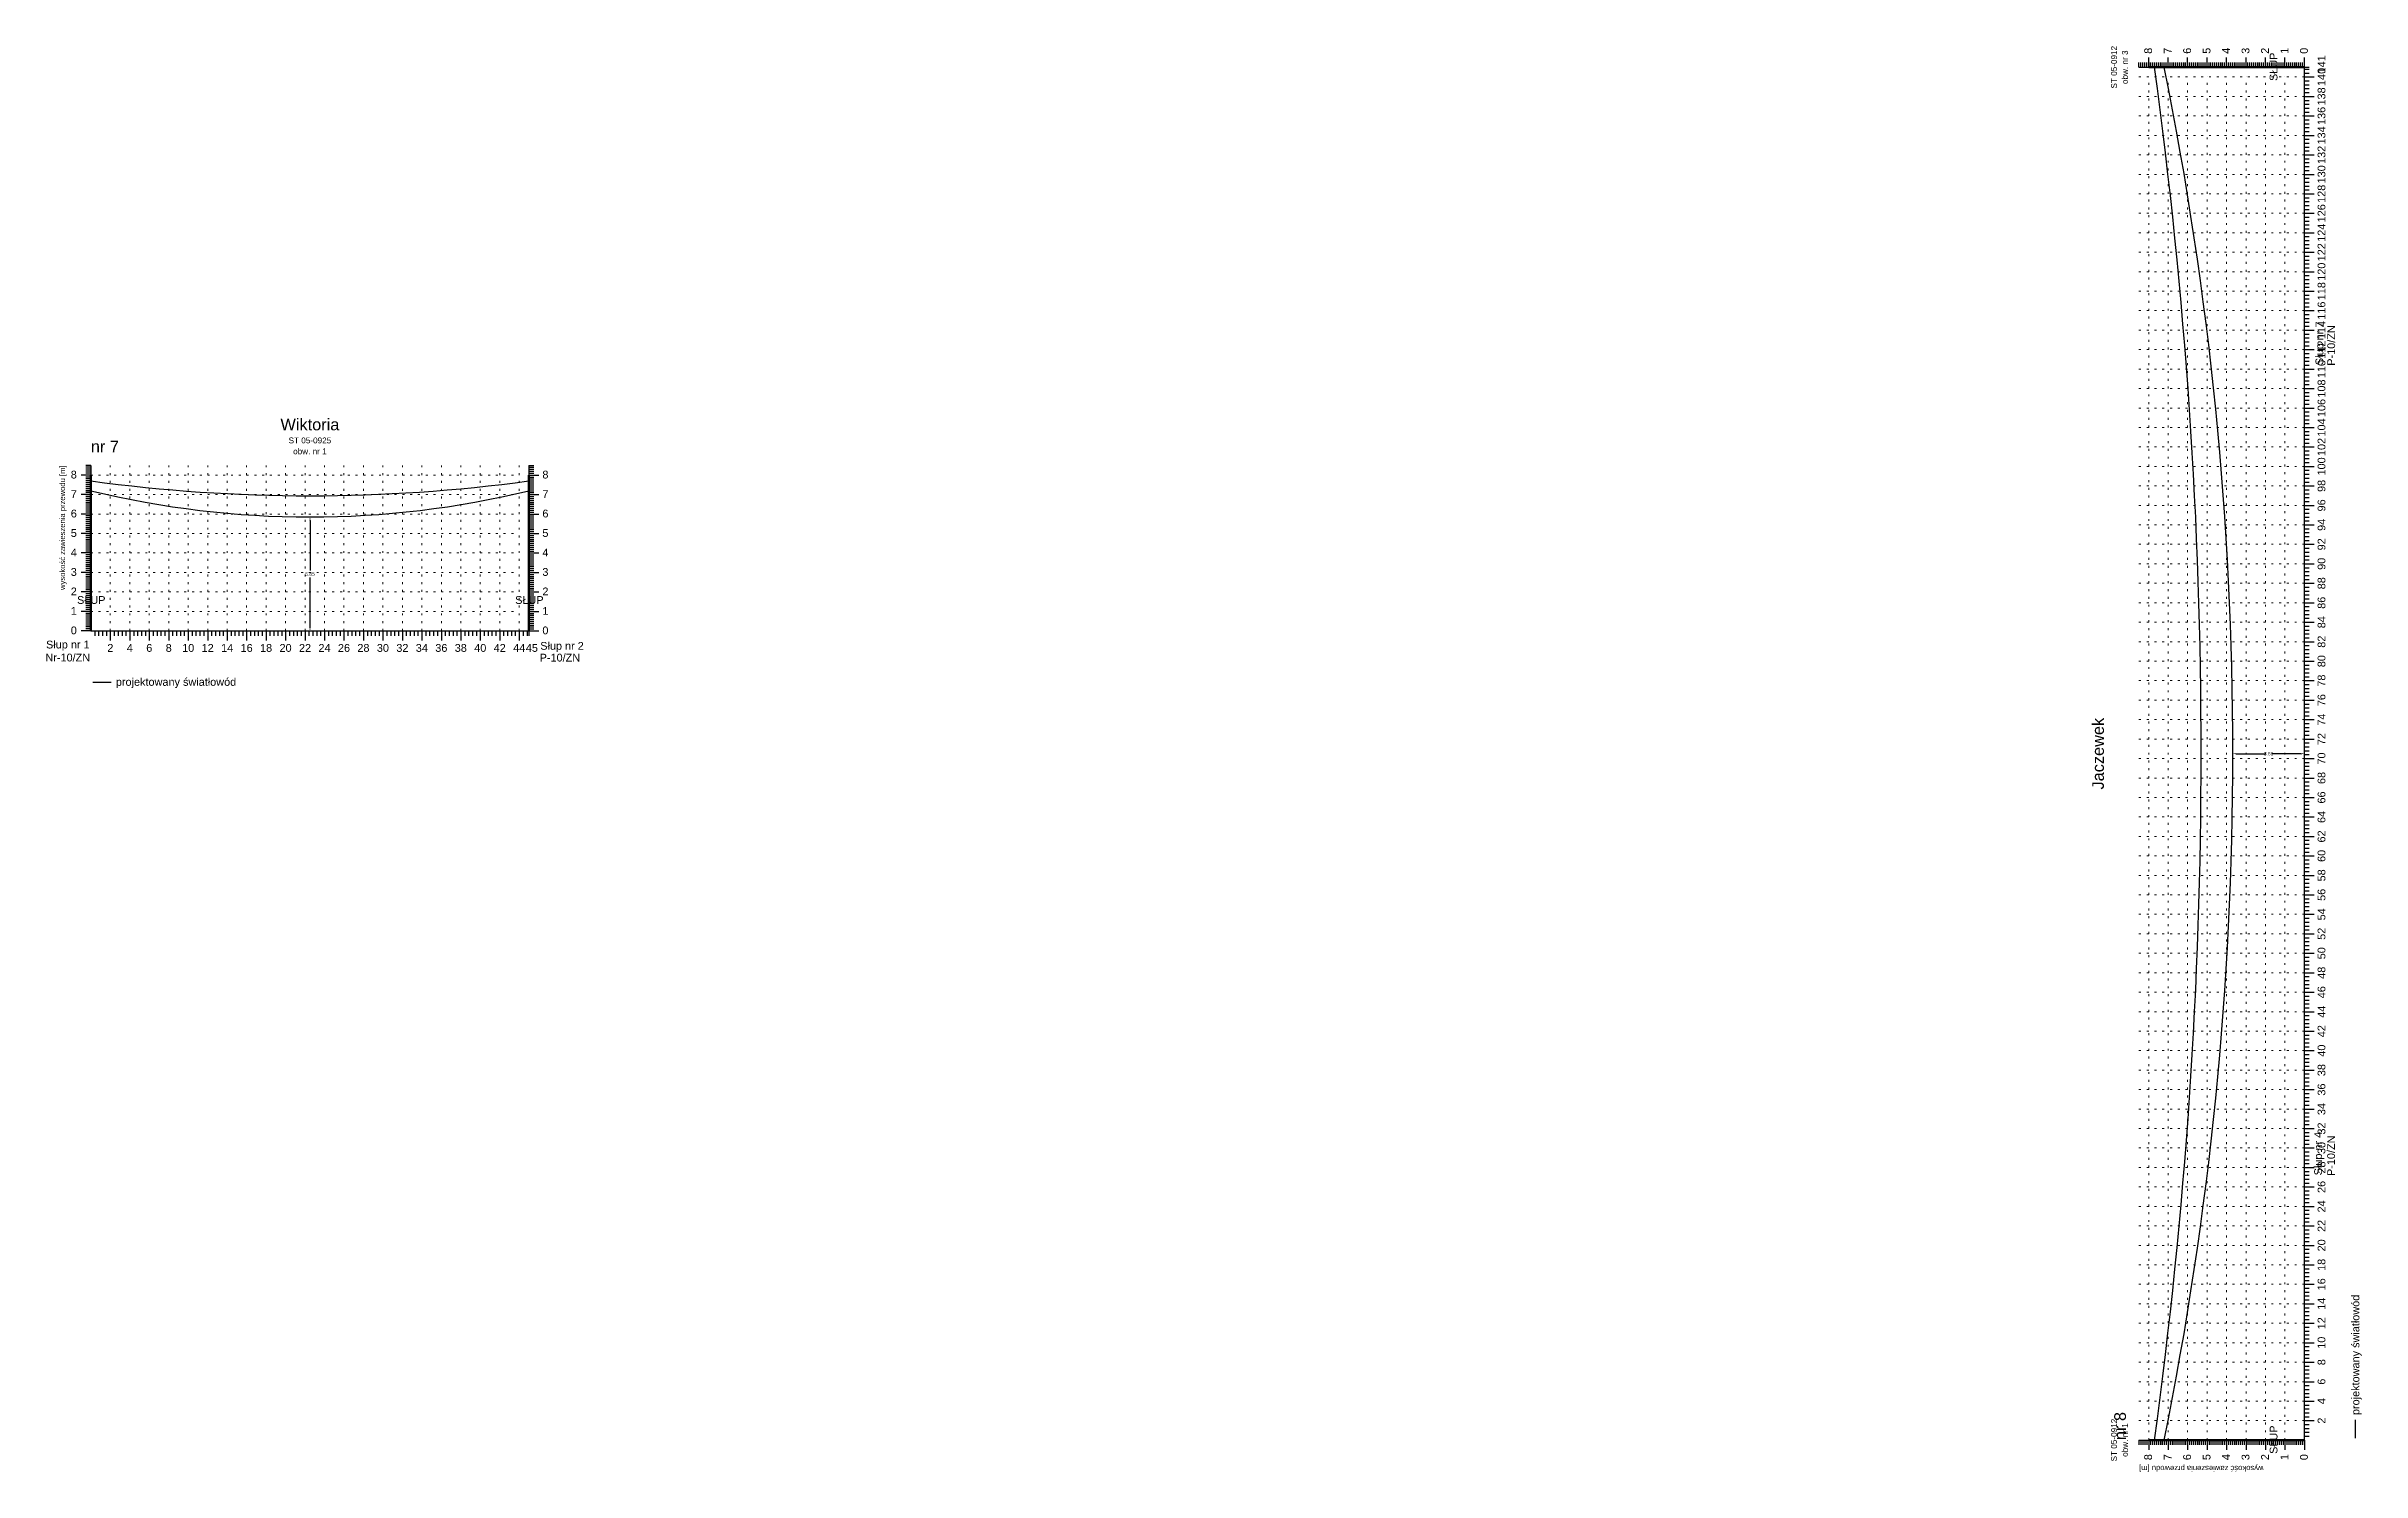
# Model space of a CAD drawing. Header units: inches. Extents: x -863 to 129, y 1307 to 1380.
# Drawn here: x -286.1 to -167.2, y 1307.1 to 1380.3 of the extents above; entities that cross this region are included whole.
import ezdxf
from ezdxf.enums import TextEntityAlignment as Align

# ---------------------------------------------------------------- set-up
doc = ezdxf.new("R2010")
doc.units = ezdxf.units.IN
doc.header["$MEASUREMENT"] = 0
doc.linetypes.add('ACAD_ISO07W100', pattern=[3, 0, -3])
doc.layers.add('_PRZEWIESZENIA_KONTROLA', color=1, linetype='Continuous', lineweight=25)
doc.layers.add('ramka', color=7, linetype='Continuous', plot=False)
doc.styles.get("Standard").update_dxf_attribs({"font": 'arial.ttf'})
doc.dimstyles.get("Standard").update_dxf_attribs({"dimtxt": 0.25, "dimasz": 0.18, "dimexe": 0.18, "dimexo": 0.0625, "dimgap": -0.09, "dimtad": 0, "dimtih": 1, "dimtoh": 1, "dimzin": 0, "dimdsep": 46, "dimtxsty": 'Standard', "dimcen": 0.09, "dimadec": 0, "dimazin": 0, "dimtfac": 1, "dimtofl": 0, "dimtmove": 0, "dimatfit": 3, "dimfxl": 1, "dimtolj": 1, "dimtzin": 0, "dimarcsym": 0})

msp = doc.modelspace()

# ---------------------------------------------------------------- texts
for s, height, p in [('ST 05-0912', 0.3, (-179.79, 1379.224)), ('obw. nr 3', 0.3, (-179.23, 1379.224)), ('141', 0.4, (-169.084, 1379.374)), ('140', 0.4, (-169.084, 1378.724)), ('138', 0.4, (-169.084, 1377.724)), ('136', 0.4, (-169.084, 1376.724)), ('134', 0.4, (-169.084, 1375.724)), ('132', 0.4, (-169.084, 1374.724)), ('130', 0.4, (-169.084, 1373.724)), ('128', 0.4, (-169.084, 1372.724)), ('126', 0.4, (-169.084, 1371.724)), ('124', 0.4, (-169.084, 1370.724)), ('122', 0.4, (-169.084, 1369.724)), ('120', 0.4, (-169.084, 1368.724)), ('118', 0.4, (-169.084, 1367.724)), ('116', 0.4, (-169.084, 1366.724)), ('112', 0.4, (-169.084, 1364.724)), ('114', 0.4, (-169.084, 1365.724)), ('110', 0.4, (-169.084, 1363.724)), ('108', 0.4, (-169.084, 1362.724)), ('106', 0.4, (-169.084, 1361.724)), ('104', 0.4, (-169.084, 1360.724)), ('102', 0.4, (-169.084, 1359.724)), ('100', 0.4, (-169.084, 1358.724)), ('98', 0.4, (-169.084, 1357.724)), ('96', 0.4, (-169.084, 1356.724)), ('94', 0.4, (-169.084, 1355.724)), ('92', 0.4, (-169.084, 1354.724)), ('90', 0.4, (-169.084, 1353.724)), ('88', 0.4, (-169.084, 1352.724)), ('86', 0.4, (-169.084, 1351.724)), ('84', 0.4, (-169.084, 1350.724)), ('82', 0.4, (-169.084, 1349.724)), ('80', 0.4, (-169.084, 1348.724)), ('78', 0.4, (-169.084, 1347.724)), ('76', 0.4, (-169.084, 1346.724)), ('Jaczewek', 0.6, (-180.46, 1343.974)), ('72', 0.4, (-169.084, 1344.724)), ('74', 0.4, (-169.084, 1345.724)), ('70', 0.4, (-169.084, 1343.724)), ('68', 0.4, (-169.084, 1342.724)), ('66', 0.4, (-169.084, 1341.724)), ('64', 0.4, (-169.084, 1340.724)), ('62', 0.4, (-169.084, 1339.724)), ('60', 0.4, (-169.084, 1338.724)), ('58', 0.4, (-169.084, 1337.724)), ('56', 0.4, (-169.084, 1336.724)), ('54', 0.4, (-169.084, 1335.724)), ('52', 0.4, (-169.084, 1334.724)), ('50', 0.4, (-169.084, 1333.724)), ('48', 0.4, (-169.084, 1332.724)), ('46', 0.4, (-169.084, 1331.724)), ('44', 0.4, (-169.084, 1330.724)), ('42', 0.4, (-169.084, 1329.724)), ('40', 0.4, (-169.084, 1328.724)), ('38', 0.4, (-169.084, 1327.724)), ('36', 0.4, (-169.084, 1326.724)), ('34', 0.4, (-169.084, 1325.724)), ('32', 0.4, (-169.084, 1324.724)), ('30', 0.4, (-169.084, 1323.724)), ('28', 0.4, (-169.084, 1322.724)), ('26', 0.4, (-169.084, 1321.724)), ('24', 0.4, (-169.084, 1320.724)), ('22', 0.4, (-169.084, 1319.724)), ('20', 0.4, (-169.084, 1318.724)), ('18', 0.4, (-169.084, 1317.724)), ('16', 0.4, (-169.084, 1316.724)), ('14', 0.4, (-169.084, 1315.724)), ('12', 0.4, (-169.084, 1314.724)), ('10', 0.4, (-169.084, 1313.724)), ('8', 0.4, (-169.084, 1312.724)), ('6', 0.4, (-169.084, 1311.724)), ('4', 0.4, (-169.084, 1310.724)), ('ST 05-0912', 0.3, (-179.79, 1308.724)), ('obw. nr 1', 0.3, (-179.23, 1308.724)), ('2', 0.4, (-169.084, 1309.724))]:
    msp.add_text(s, height=height, rotation=90).set_placement(p, align=Align.CENTER)
for s, p in [('8', (-177.986, 1379.914)), ('7', (-176.986, 1379.914)), ('6', (-175.986, 1379.914)), ('5', (-174.986, 1379.914)), ('4', (-173.986, 1379.914)), ('3', (-172.986, 1379.914)), ('2', (-171.986, 1379.914)), ('1', (-170.986, 1379.914)), ('0', (-169.986, 1379.914)), ('Słup nr 7', (-169.191, 1363.926)), ('P-10/ZN', (-168.586, 1363.895)), ('Słup nr 4', (-169.258, 1322.319)), ('P-10/ZN', (-168.591, 1322.285)), ('projektowany światłowód', (-167.34, 1310.009))]:
    msp.add_text(s, height=0.4, rotation=90).set_placement(p)
for s, height, p in [('Wiktoria', 0.6, (-272.595, 1360.579)), ('ST 05-0925', 0.3, (-272.595, 1359.909)), ('obw. nr 1', 0.3, (-272.595, 1359.349)), ('2', 0.4, (-282.845, 1349.203)), ('4', 0.4, (-281.845, 1349.203)), ('6', 0.4, (-280.845, 1349.203)), ('8', 0.4, (-279.845, 1349.203)), ('10', 0.4, (-278.845, 1349.203)), ('12', 0.4, (-277.845, 1349.203)), ('14', 0.4, (-276.845, 1349.203)), ('16', 0.4, (-275.845, 1349.203)), ('18', 0.4, (-274.845, 1349.203)), ('20', 0.4, (-273.845, 1349.203)), ('22', 0.4, (-272.845, 1349.203)), ('24', 0.4, (-271.845, 1349.203)), ('26', 0.4, (-270.845, 1349.203)), ('28', 0.4, (-269.845, 1349.203)), ('30', 0.4, (-268.845, 1349.203)), ('32', 0.4, (-267.845, 1349.203)), ('34', 0.4, (-266.845, 1349.203)), ('36', 0.4, (-265.845, 1349.203)), ('38', 0.4, (-264.845, 1349.203)), ('40', 0.4, (-263.845, 1349.203)), ('42', 0.4, (-262.845, 1349.203)), ('44', 0.4, (-261.845, 1349.203)), ('45', 0.4, (-261.195, 1349.203))]:
    msp.add_text(s, height=height).set_placement(p, align=Align.CENTER)
for s, p in [('8', (-284.565, 1358.105)), ('7', (-284.565, 1357.105)), ('6', (-284.565, 1356.105)), ('4', (-284.565, 1354.105)), ('5', (-284.565, 1355.105)), ('3', (-284.565, 1353.105)), ('2', (-284.565, 1352.105)), ('1', (-284.565, 1351.105)), ('0', (-284.565, 1350.105))]:
    msp.add_text(s, height=0.4).set_placement(p, align=Align.RIGHT)
for s, p in [('8', (-260.655, 1358.105)), ('7', (-260.655, 1357.105)), ('6', (-260.655, 1356.105)), ('4', (-260.655, 1354.105)), ('5', (-260.655, 1355.105)), ('3', (-260.655, 1353.105)), ('2', (-260.655, 1352.105)), ('1', (-260.655, 1351.105)), ('Słup nr 1', (-286.145, 1349.377)), ('Słup nr 2', (-260.765, 1349.31)), ('0', (-260.655, 1350.105)), ('Nr-10/ZN', (-286.179, 1348.71)), ('P-10/ZN', (-260.796, 1348.705)), ('projektowany światłowód', (-282.56, 1347.459))]:
    msp.add_text(s, height=0.4).set_placement(p)
for s, p in [('8', (-177.986, 1308.004)), ('7', (-176.986, 1308.004)), ('6', (-175.986, 1308.004)), ('5', (-174.986, 1308.004)), ('4', (-173.986, 1308.004)), ('3', (-172.986, 1308.004)), ('2', (-171.986, 1308.004)), ('1', (-170.986, 1308.004)), ('0', (-169.986, 1308.004))]:
    msp.add_text(s, height=0.4, rotation=90).set_placement(p, align=Align.RIGHT)
at = {"attachment_point": 1}
for s, insert, char_height, width, rotation in [('SŁUP', (-171.946, 1378.516), 0.4, 1.537, 90), ('wysokość zawieszenia przewodu [m]', (-285.448, 1352.381), 0.28, 9.28, 90), ('SŁUP', (-171.946, 1308.016), 0.4, 1.537, 90), ('wysokość zawieszenia przewodu [m]', (-172.262, 1307.121), 0.28, 9.28, 180)]:
    msp.add_mtext(s, dxfattribs=dict(at, insert=insert, char_height=char_height, width=width, rotation=rotation))
at = {"char_height": 0.4, "width": 1.537, "attachment_point": 1}
for insert in [(-284.553, 1352.065), (-262.053, 1352.065)]:
    msp.add_mtext('SŁUP', dxfattribs=dict(at, insert=insert))
at = {"layer": '_PRZEWIESZENIA_KONTROLA', "color": 1}
msp.add_text('nr 7', height=0.6, dxfattribs=at).set_placement((-283.845, 1359.449))
msp.add_text('nr 8', height=0.6, rotation=90, dxfattribs=at).set_placement((-179.33, 1308.724))

# ---------------------------------------------------------------- blocks, each defined once
blk = doc.blocks.new('*D7')
at = {"color": 0, "lineweight": -2}
for p, q in [((-272.59, 1355.95), (-272.59, 1353.38)), ((-272.54, 1356.13), (-272.41, 1356.13)), ((-272.59, 1350.46), (-272.59, 1353.02)), ((-272.69, 1350.28), (-272.41, 1350.28))]:
    blk.add_line(p, q, dxfattribs=at)
at = {"color": 0}
for points in [[(-272.56, 1355.95), (-272.62, 1355.95), (-272.59, 1356.13)], [(-272.56, 1350.46), (-272.62, 1350.46), (-272.59, 1350.28)]]:
    blk.add_solid(points, dxfattribs=at)
at = {"layer": 'Defpoints', "color": 0}
for p in [(-272.6, 1356.13), (-272.75, 1350.28), (-272.59, 1350.28)]:
    blk.add_point(p, dxfattribs=at)
at = {"color": 0, "lineweight": 25, "insert": (-272.59, 1353.2), "char_height": 0.18, "attachment_point": 5}
blk.add_mtext('\\A1;5.85', dxfattribs=at)
blk = doc.blocks.new('*D8')
at = {"color": 0, "lineweight": -2}
for p, q in [((-173.84, 1344.03), (-173.84, 1344.15)), ((-173.66, 1343.97), (-172.18, 1343.97)), ((-170.34, 1343.97), (-171.82, 1343.97)), ((-170.16, 1343.88), (-170.16, 1344.15))]:
    blk.add_line(p, q, dxfattribs=at)
at = {"color": 0}
for points in [[(-173.66, 1344), (-173.66, 1343.94), (-173.84, 1343.97)], [(-170.34, 1344), (-170.34, 1343.94), (-170.16, 1343.97)]]:
    blk.add_solid(points, dxfattribs=at)
at = {"layer": 'Defpoints', "color": 0}
for p in [(-173.84, 1343.97), (-170.16, 1343.97), (-170.16, 1343.82)]:
    blk.add_point(p, dxfattribs=at)
at = {"color": 0, "lineweight": 25, "insert": (-172, 1343.97), "char_height": 0.18, "attachment_point": 5}
blk.add_mtext('\\A1;3.68', dxfattribs=at)

# ---------------------------------------------------------------- dimensions: what is measured, and where the dimension line sits
at = {"lineweight": 25}
for base, p1, p2, angle, text, picture, middle in [((-272.595, 1350.279), (-272.603, 1356.131), (-272.753, 1350.279), 90, '5.85', '*D7', (-272.595, 1353.205)), ((-170.16, 1343.974), (-173.835, 1343.966), (-170.16, 1343.816), 180, '3.68', '*D8', (-171.998, 1343.974))]:
    dim = msp.add_linear_dim(base=base, p1=p1, p2=p2, angle=angle, text=text, dimstyle='Standard', dxfattribs=at)
    dim.commit()
    dim.dimension.update_dxf_attribs({"geometry": picture, "text_midpoint": middle})

# ---------------------------------------------------------------- linework, layer by layer
for p, q in [((-178.66, 1379.224), (-178.66, 1379.474)), ((-178.56, 1379.224), (-178.56, 1379.474)), ((-178.46, 1379.224), (-178.46, 1379.474)), ((-178.36, 1379.224), (-178.36, 1379.474)), ((-178.26, 1379.224), (-178.26, 1379.474)), ((-178.16, 1379.224), (-178.16, 1379.724)), ((-178.06, 1379.224), (-178.06, 1379.474)), ((-177.96, 1379.224), (-177.96, 1379.474)), ((-177.86, 1379.224), (-177.86, 1379.474)), ((-177.76, 1379.224), (-177.76, 1379.474)), ((-177.66, 1379.224), (-177.66, 1379.474)), ((-177.56, 1379.224), (-177.56, 1379.474)), ((-177.46, 1379.224), (-177.46, 1379.474)), ((-177.36, 1379.224), (-177.36, 1379.474)), ((-177.26, 1379.224), (-177.26, 1379.474)), ((-177.16, 1379.224), (-177.16, 1379.724)), ((-177.06, 1379.224), (-177.06, 1379.474)), ((-176.96, 1379.224), (-176.96, 1379.474)), ((-176.86, 1379.224), (-176.86, 1379.474)), ((-176.76, 1379.224), (-176.76, 1379.474)), ((-176.66, 1379.224), (-176.66, 1379.474)), ((-176.56, 1379.224), (-176.56, 1379.474)), ((-176.46, 1379.224), (-176.46, 1379.474)), ((-176.36, 1379.224), (-176.36, 1379.474)), ((-176.26, 1379.224), (-176.26, 1379.474)), ((-176.16, 1379.224), (-176.16, 1379.724)), ((-176.06, 1379.224), (-176.06, 1379.474)), ((-175.96, 1379.224), (-175.96, 1379.474)), ((-175.86, 1379.224), (-175.86, 1379.474)), ((-175.76, 1379.224), (-175.76, 1379.474)), ((-175.66, 1379.224), (-175.66, 1379.474)), ((-175.56, 1379.224), (-175.56, 1379.474)), ((-175.46, 1379.224), (-175.46, 1379.474)), ((-175.36, 1379.224), (-175.36, 1379.474)), ((-175.26, 1379.224), (-175.26, 1379.474)), ((-175.16, 1379.224), (-175.16, 1379.724)), ((-175.06, 1379.224), (-175.06, 1379.474)), ((-174.96, 1379.224), (-174.96, 1379.474)), ((-174.86, 1379.224), (-174.86, 1379.474)), ((-174.76, 1379.224), (-174.76, 1379.474)), ((-174.66, 1379.224), (-174.66, 1379.474)), ((-174.56, 1379.224), (-174.56, 1379.474)), ((-174.46, 1379.224), (-174.46, 1379.474)), ((-174.36, 1379.224), (-174.36, 1379.474)), ((-174.26, 1379.224), (-174.26, 1379.474)), ((-174.16, 1379.224), (-174.16, 1379.724)), ((-174.06, 1379.224), (-174.06, 1379.474)), ((-173.96, 1379.224), (-173.96, 1379.474)), ((-173.86, 1379.224), (-173.86, 1379.474)), ((-173.76, 1379.224), (-173.76, 1379.474)), ((-173.66, 1379.224), (-173.66, 1379.474)), ((-173.56, 1379.224), (-173.56, 1379.474)), ((-173.46, 1379.224), (-173.46, 1379.474)), ((-173.36, 1379.224), (-173.36, 1379.474)), ((-173.26, 1379.224), (-173.26, 1379.474)), ((-173.16, 1379.224), (-173.16, 1379.724)), ((-173.06, 1379.224), (-173.06, 1379.474)), ((-172.96, 1379.224), (-172.96, 1379.474)), ((-172.86, 1379.224), (-172.86, 1379.474)), ((-172.76, 1379.224), (-172.76, 1379.474)), ((-172.66, 1379.224), (-172.66, 1379.474)), ((-172.56, 1379.224), (-172.56, 1379.474)), ((-172.46, 1379.224), (-172.46, 1379.474)), ((-172.36, 1379.224), (-172.36, 1379.474)), ((-172.26, 1379.224), (-172.26, 1379.474)), ((-172.16, 1379.224), (-172.16, 1379.724)), ((-172.06, 1379.224), (-172.06, 1379.474)), ((-171.96, 1379.224), (-171.96, 1379.474)), ((-171.86, 1379.224), (-171.86, 1379.474)), ((-171.76, 1379.224), (-171.76, 1379.474)), ((-171.66, 1379.224), (-171.66, 1379.474)), ((-171.56, 1379.224), (-171.56, 1379.474)), ((-171.46, 1379.224), (-171.46, 1379.474)), ((-171.36, 1379.224), (-171.36, 1379.474)), ((-171.26, 1379.224), (-171.26, 1379.474)), ((-171.16, 1379.224), (-171.16, 1379.724)), ((-171.06, 1379.224), (-171.06, 1379.474)), ((-170.96, 1379.224), (-170.96, 1379.474)), ((-170.86, 1379.224), (-170.86, 1379.474)), ((-170.76, 1379.224), (-170.76, 1379.474)), ((-170.66, 1379.224), (-170.66, 1379.474)), ((-170.56, 1379.224), (-170.56, 1379.474)), ((-170.46, 1379.224), (-170.46, 1379.474)), ((-170.36, 1379.224), (-170.36, 1379.474)), ((-170.26, 1379.224), (-170.26, 1379.474)), ((-170.16, 1379.224), (-170.16, 1379.724)), ((-178.66, 1379.224), (-170.16, 1379.224)), ((-170.16, 1308.724), (-170.16, 1379.224)), ((-170.16, 1379.224), (-169.91, 1379.224)), ((-170.16, 1379.124), (-169.91, 1379.124)), ((-170.16, 1378.924), (-169.91, 1378.924)), ((-170.16, 1378.724), (-169.66, 1378.724)), ((-170.16, 1378.524), (-169.91, 1378.524)), ((-170.16, 1378.324), (-169.91, 1378.324)), ((-170.16, 1378.124), (-169.91, 1378.124)), ((-170.16, 1377.924), (-169.91, 1377.924)), ((-170.16, 1377.724), (-169.66, 1377.724)), ((-170.16, 1377.524), (-169.91, 1377.524)), ((-170.16, 1377.324), (-169.91, 1377.324)), ((-170.16, 1377.124), (-169.91, 1377.124)), ((-170.16, 1376.924), (-169.91, 1376.924)), ((-170.16, 1376.724), (-169.66, 1376.724)), ((-170.16, 1376.524), (-169.91, 1376.524)), ((-170.16, 1376.324), (-169.91, 1376.324)), ((-170.16, 1376.124), (-169.91, 1376.124)), ((-170.16, 1375.924), (-169.91, 1375.924)), ((-170.16, 1375.724), (-169.66, 1375.724)), ((-170.16, 1375.524), (-169.91, 1375.524)), ((-170.16, 1375.324), (-169.91, 1375.324)), ((-170.16, 1375.124), (-169.91, 1375.124)), ((-170.16, 1374.924), (-169.91, 1374.924)), ((-170.16, 1374.724), (-169.66, 1374.724)), ((-170.16, 1374.524), (-169.91, 1374.524)), ((-170.16, 1374.324), (-169.91, 1374.324)), ((-170.16, 1374.124), (-169.91, 1374.124)), ((-170.16, 1373.924), (-169.91, 1373.924)), ((-170.16, 1373.724), (-169.66, 1373.724)), ((-170.16, 1373.524), (-169.91, 1373.524)), ((-170.16, 1373.324), (-169.91, 1373.324)), ((-170.16, 1373.124), (-169.91, 1373.124)), ((-170.16, 1372.924), (-169.91, 1372.924)), ((-170.16, 1372.724), (-169.66, 1372.724)), ((-170.16, 1372.524), (-169.91, 1372.524)), ((-170.16, 1372.324), (-169.91, 1372.324)), ((-170.16, 1372.124), (-169.91, 1372.124)), ((-170.16, 1371.924), (-169.91, 1371.924)), ((-170.16, 1371.724), (-169.66, 1371.724)), ((-170.16, 1371.524), (-169.91, 1371.524)), ((-170.16, 1371.324), (-169.91, 1371.324)), ((-170.16, 1371.124), (-169.91, 1371.124)), ((-170.16, 1370.924), (-169.91, 1370.924)), ((-170.16, 1370.724), (-169.66, 1370.724)), ((-170.16, 1370.524), (-169.91, 1370.524)), ((-170.16, 1370.324), (-169.91, 1370.324)), ((-170.16, 1370.124), (-169.91, 1370.124)), ((-170.16, 1369.924), (-169.91, 1369.924)), ((-170.16, 1369.724), (-169.66, 1369.724)), ((-170.16, 1369.524), (-169.91, 1369.524)), ((-170.16, 1369.324), (-169.91, 1369.324)), ((-170.16, 1369.124), (-169.91, 1369.124)), ((-170.16, 1368.924), (-169.91, 1368.924)), ((-170.16, 1368.724), (-169.66, 1368.724)), ((-170.16, 1368.524), (-169.91, 1368.524)), ((-170.16, 1368.324), (-169.91, 1368.324)), ((-170.16, 1368.124), (-169.91, 1368.124)), ((-170.16, 1367.924), (-169.91, 1367.924)), ((-170.16, 1367.724), (-169.66, 1367.724)), ((-170.16, 1367.524), (-169.91, 1367.524)), ((-170.16, 1367.324), (-169.91, 1367.324)), ((-170.16, 1367.124), (-169.91, 1367.124)), ((-170.16, 1366.924), (-169.91, 1366.924)), ((-170.16, 1366.724), (-169.66, 1366.724)), ((-170.16, 1366.524), (-169.91, 1366.524)), ((-170.16, 1366.324), (-169.91, 1366.324)), ((-170.16, 1366.124), (-169.91, 1366.124)), ((-170.16, 1365.924), (-169.91, 1365.924)), ((-170.16, 1365.724), (-169.66, 1365.724)), ((-170.16, 1365.524), (-169.91, 1365.524)), ((-170.16, 1365.324), (-169.91, 1365.324)), ((-170.16, 1365.124), (-169.91, 1365.124)), ((-170.16, 1364.924), (-169.91, 1364.924)), ((-170.16, 1364.724), (-169.66, 1364.724)), ((-170.16, 1364.524), (-169.91, 1364.524)), ((-170.16, 1364.324), (-169.91, 1364.324)), ((-170.16, 1364.124), (-169.91, 1364.124)), ((-170.16, 1363.924), (-169.91, 1363.924)), ((-170.16, 1363.724), (-169.66, 1363.724)), ((-170.16, 1363.524), (-169.91, 1363.524)), ((-170.16, 1363.324), (-169.91, 1363.324)), ((-170.16, 1363.124), (-169.91, 1363.124)), ((-170.16, 1362.924), (-169.91, 1362.924)), ((-170.16, 1362.724), (-169.66, 1362.724)), ((-170.16, 1362.524), (-169.91, 1362.524)), ((-170.16, 1362.324), (-169.91, 1362.324)), ((-170.16, 1362.124), (-169.91, 1362.124)), ((-170.16, 1361.924), (-169.91, 1361.924)), ((-170.16, 1361.724), (-169.66, 1361.724)), ((-170.16, 1361.524), (-169.91, 1361.524)), ((-170.16, 1361.324), (-169.91, 1361.324)), ((-170.16, 1361.124), (-169.91, 1361.124)), ((-170.16, 1360.924), (-169.91, 1360.924)), ((-170.16, 1360.724), (-169.66, 1360.724)), ((-170.16, 1360.524), (-169.91, 1360.524)), ((-170.16, 1360.324), (-169.91, 1360.324)), ((-170.16, 1360.124), (-169.91, 1360.124)), ((-170.16, 1359.924), (-169.91, 1359.924)), ((-170.16, 1359.724), (-169.66, 1359.724)), ((-170.16, 1359.524), (-169.91, 1359.524)), ((-170.16, 1359.324), (-169.91, 1359.324)), ((-283.845, 1358.279), (-284.345, 1358.279)), ((-283.845, 1358.779), (-284.095, 1358.779)), ((-283.845, 1358.679), (-284.095, 1358.679)), ((-283.845, 1358.579), (-284.095, 1358.579)), ((-283.845, 1358.479), (-284.095, 1358.479)), ((-283.845, 1358.379), (-284.095, 1358.379)), ((-283.845, 1358.179), (-284.095, 1358.179)), ((-283.845, 1358.079), (-284.095, 1358.079)), ((-283.845, 1358.779), (-283.845, 1350.279)), ((-261.345, 1358.779), (-261.345, 1350.279)), ((-261.345, 1358.779), (-261.095, 1358.779)), ((-261.345, 1358.679), (-261.095, 1358.679)), ((-261.345, 1358.579), (-261.095, 1358.579)), ((-261.345, 1358.479), (-261.095, 1358.479)), ((-261.345, 1358.379), (-261.095, 1358.379)), ((-261.345, 1358.279), (-260.845, 1358.279)), ((-261.345, 1358.179), (-261.095, 1358.179)), ((-261.345, 1358.079), (-261.095, 1358.079)), ((-170.16, 1359.124), (-169.91, 1359.124)), ((-170.16, 1358.924), (-169.91, 1358.924)), ((-170.16, 1358.724), (-169.66, 1358.724)), ((-170.16, 1358.524), (-169.91, 1358.524)), ((-170.16, 1358.324), (-169.91, 1358.324)), ((-170.16, 1358.124), (-169.91, 1358.124)), ((-283.845, 1357.279), (-284.345, 1357.279)), ((-283.845, 1357.979), (-284.095, 1357.979)), ((-283.845, 1357.879), (-284.095, 1357.879)), ((-283.845, 1357.779), (-284.095, 1357.779)), ((-283.845, 1357.679), (-284.095, 1357.679)), ((-283.845, 1357.579), (-284.095, 1357.579)), ((-283.845, 1357.479), (-284.095, 1357.479)), ((-283.845, 1357.379), (-284.095, 1357.379)), ((-283.845, 1357.179), (-284.095, 1357.179)), ((-283.845, 1357.079), (-284.095, 1357.079)), ((-283.845, 1356.979), (-284.095, 1356.979)), ((-283.845, 1356.879), (-284.095, 1356.879)), ((-261.345, 1357.979), (-261.095, 1357.979)), ((-261.345, 1357.879), (-261.095, 1357.879)), ((-261.345, 1357.779), (-261.095, 1357.779)), ((-261.345, 1357.679), (-261.095, 1357.679)), ((-261.345, 1357.579), (-261.095, 1357.579)), ((-261.345, 1357.479), (-261.095, 1357.479)), ((-261.345, 1357.379), (-261.095, 1357.379)), ((-261.345, 1357.279), (-260.845, 1357.279)), ((-261.345, 1357.179), (-261.095, 1357.179)), ((-261.345, 1357.079), (-261.095, 1357.079)), ((-261.345, 1356.979), (-261.095, 1356.979)), ((-261.345, 1356.879), (-261.095, 1356.879)), ((-170.16, 1357.924), (-169.91, 1357.924)), ((-170.16, 1357.724), (-169.66, 1357.724)), ((-170.16, 1357.524), (-169.91, 1357.524)), ((-170.16, 1357.324), (-169.91, 1357.324)), ((-170.16, 1357.124), (-169.91, 1357.124)), ((-170.16, 1356.924), (-169.91, 1356.924)), ((-283.845, 1356.279), (-284.345, 1356.279)), ((-283.845, 1356.779), (-284.095, 1356.779)), ((-283.845, 1356.679), (-284.095, 1356.679)), ((-283.845, 1356.579), (-284.095, 1356.579)), ((-283.845, 1356.479), (-284.095, 1356.479)), ((-283.845, 1356.379), (-284.095, 1356.379)), ((-283.845, 1356.179), (-284.095, 1356.179)), ((-283.845, 1356.079), (-284.095, 1356.079)), ((-283.845, 1355.979), (-284.095, 1355.979)), ((-283.845, 1355.879), (-284.095, 1355.879)), ((-283.845, 1355.779), (-284.095, 1355.779)), ((-283.845, 1355.679), (-284.095, 1355.679)), ((-261.345, 1356.779), (-261.095, 1356.779)), ((-261.345, 1356.679), (-261.095, 1356.679)), ((-261.345, 1356.579), (-261.095, 1356.579)), ((-261.345, 1356.479), (-261.095, 1356.479)), ((-261.345, 1356.379), (-261.095, 1356.379)), ((-261.345, 1356.279), (-260.845, 1356.279)), ((-261.345, 1356.179), (-261.095, 1356.179)), ((-261.345, 1356.079), (-261.095, 1356.079)), ((-261.345, 1355.979), (-261.095, 1355.979)), ((-261.345, 1355.879), (-261.095, 1355.879)), ((-261.345, 1355.779), (-261.095, 1355.779)), ((-261.345, 1355.679), (-261.095, 1355.679)), ((-170.16, 1356.724), (-169.66, 1356.724)), ((-170.16, 1356.524), (-169.91, 1356.524)), ((-170.16, 1356.324), (-169.91, 1356.324)), ((-170.16, 1356.124), (-169.91, 1356.124)), ((-170.16, 1355.924), (-169.91, 1355.924)), ((-170.16, 1355.724), (-169.66, 1355.724)), ((-283.845, 1355.279), (-284.345, 1355.279)), ((-283.845, 1355.579), (-284.095, 1355.579)), ((-283.845, 1355.479), (-284.095, 1355.479)), ((-283.845, 1355.379), (-284.095, 1355.379)), ((-283.845, 1355.179), (-284.095, 1355.179)), ((-283.845, 1355.079), (-284.095, 1355.079)), ((-283.845, 1354.979), (-284.095, 1354.979)), ((-283.845, 1354.879), (-284.095, 1354.879)), ((-283.845, 1354.779), (-284.095, 1354.779)), ((-283.845, 1354.679), (-284.095, 1354.679)), ((-283.845, 1354.579), (-284.095, 1354.579)), ((-283.845, 1354.479), (-284.095, 1354.479)), ((-261.345, 1355.579), (-261.095, 1355.579)), ((-261.345, 1355.479), (-261.095, 1355.479)), ((-261.345, 1355.379), (-261.095, 1355.379)), ((-261.345, 1355.279), (-260.845, 1355.279)), ((-261.345, 1355.179), (-261.095, 1355.179)), ((-261.345, 1355.079), (-261.095, 1355.079)), ((-261.345, 1354.979), (-261.095, 1354.979)), ((-261.345, 1354.879), (-261.095, 1354.879)), ((-261.345, 1354.779), (-261.095, 1354.779)), ((-261.345, 1354.679), (-261.095, 1354.679)), ((-261.345, 1354.579), (-261.095, 1354.579)), ((-261.345, 1354.479), (-261.095, 1354.479)), ((-170.16, 1355.524), (-169.91, 1355.524)), ((-170.16, 1355.324), (-169.91, 1355.324)), ((-170.16, 1355.124), (-169.91, 1355.124)), ((-170.16, 1354.924), (-169.91, 1354.924)), ((-170.16, 1354.724), (-169.66, 1354.724)), ((-170.16, 1354.524), (-169.91, 1354.524)), ((-283.845, 1354.279), (-284.345, 1354.279)), ((-283.845, 1353.279), (-284.345, 1353.279)), ((-283.845, 1354.379), (-284.095, 1354.379)), ((-283.845, 1354.179), (-284.095, 1354.179)), ((-283.845, 1354.079), (-284.095, 1354.079)), ((-283.845, 1353.979), (-284.095, 1353.979)), ((-283.845, 1353.879), (-284.095, 1353.879)), ((-283.845, 1353.779), (-284.095, 1353.779)), ((-283.845, 1353.679), (-284.095, 1353.679)), ((-283.845, 1353.579), (-284.095, 1353.579)), ((-283.845, 1353.479), (-284.095, 1353.479)), ((-283.845, 1353.379), (-284.095, 1353.379)), ((-261.345, 1354.379), (-261.095, 1354.379)), ((-261.345, 1354.279), (-260.845, 1354.279)), ((-261.345, 1354.179), (-261.095, 1354.179)), ((-261.345, 1354.079), (-261.095, 1354.079)), ((-261.345, 1353.979), (-261.095, 1353.979)), ((-261.345, 1353.879), (-261.095, 1353.879)), ((-261.345, 1353.779), (-261.095, 1353.779)), ((-261.345, 1353.679), (-261.095, 1353.679)), ((-261.345, 1353.579), (-261.095, 1353.579)), ((-261.345, 1353.479), (-261.095, 1353.479)), ((-261.345, 1353.379), (-261.095, 1353.379)), ((-261.345, 1353.279), (-260.845, 1353.279)), ((-170.16, 1354.324), (-169.91, 1354.324)), ((-170.16, 1354.124), (-169.91, 1354.124)), ((-170.16, 1353.924), (-169.91, 1353.924)), ((-170.16, 1353.724), (-169.66, 1353.724)), ((-170.16, 1353.524), (-169.91, 1353.524)), ((-170.16, 1353.324), (-169.91, 1353.324)), ((-283.845, 1352.279), (-284.345, 1352.279)), ((-283.845, 1353.179), (-284.095, 1353.179)), ((-283.845, 1353.079), (-284.095, 1353.079)), ((-283.845, 1352.979), (-284.095, 1352.979)), ((-283.845, 1352.879), (-284.095, 1352.879)), ((-283.845, 1352.779), (-284.095, 1352.779)), ((-283.845, 1352.679), (-284.095, 1352.679)), ((-283.845, 1352.579), (-284.095, 1352.579)), ((-283.845, 1352.479), (-284.095, 1352.479)), ((-283.845, 1352.379), (-284.095, 1352.379)), ((-283.845, 1352.179), (-284.095, 1352.179)), ((-283.845, 1352.079), (-284.095, 1352.079)), ((-261.345, 1353.179), (-261.095, 1353.179)), ((-261.345, 1353.079), (-261.095, 1353.079)), ((-261.345, 1352.979), (-261.095, 1352.979)), ((-261.345, 1352.879), (-261.095, 1352.879)), ((-261.345, 1352.779), (-261.095, 1352.779)), ((-261.345, 1352.679), (-261.095, 1352.679)), ((-261.345, 1352.579), (-261.095, 1352.579)), ((-261.345, 1352.479), (-261.095, 1352.479)), ((-261.345, 1352.379), (-261.095, 1352.379)), ((-261.345, 1352.279), (-260.845, 1352.279)), ((-261.345, 1352.179), (-261.095, 1352.179)), ((-261.345, 1352.079), (-261.095, 1352.079)), ((-170.16, 1353.124), (-169.91, 1353.124)), ((-170.16, 1352.924), (-169.91, 1352.924)), ((-170.16, 1352.724), (-169.66, 1352.724)), ((-170.16, 1352.524), (-169.91, 1352.524)), ((-170.16, 1352.324), (-169.91, 1352.324)), ((-170.16, 1352.124), (-169.91, 1352.124)), ((-283.845, 1351.279), (-284.345, 1351.279)), ((-283.845, 1351.979), (-284.095, 1351.979)), ((-283.845, 1351.879), (-284.095, 1351.879)), ((-283.845, 1351.779), (-284.095, 1351.779)), ((-283.845, 1351.679), (-284.095, 1351.679)), ((-283.845, 1351.579), (-284.095, 1351.579)), ((-283.845, 1351.479), (-284.095, 1351.479)), ((-283.845, 1351.379), (-284.095, 1351.379)), ((-283.845, 1351.179), (-284.095, 1351.179)), ((-283.845, 1351.079), (-284.095, 1351.079)), ((-283.845, 1350.979), (-284.095, 1350.979)), ((-283.845, 1350.879), (-284.095, 1350.879)), ((-261.345, 1351.979), (-261.095, 1351.979)), ((-261.345, 1351.879), (-261.095, 1351.879)), ((-261.345, 1351.779), (-261.095, 1351.779)), ((-261.345, 1351.679), (-261.095, 1351.679)), ((-261.345, 1351.579), (-261.095, 1351.579)), ((-261.345, 1351.479), (-261.095, 1351.479)), ((-261.345, 1351.379), (-261.095, 1351.379)), ((-261.345, 1351.279), (-260.845, 1351.279)), ((-261.345, 1351.179), (-261.095, 1351.179)), ((-261.345, 1351.079), (-261.095, 1351.079)), ((-261.345, 1350.979), (-261.095, 1350.979)), ((-261.345, 1350.879), (-261.095, 1350.879)), ((-170.16, 1351.924), (-169.91, 1351.924)), ((-170.16, 1351.724), (-169.66, 1351.724)), ((-170.16, 1351.524), (-169.91, 1351.524)), ((-170.16, 1351.324), (-169.91, 1351.324)), ((-170.16, 1351.124), (-169.91, 1351.124)), ((-170.16, 1350.924), (-169.91, 1350.924)), ((-283.845, 1350.279), (-284.345, 1350.279)), ((-283.845, 1350.779), (-284.095, 1350.779)), ((-283.845, 1350.679), (-284.095, 1350.679)), ((-283.845, 1350.579), (-284.095, 1350.579)), ((-283.845, 1350.479), (-284.095, 1350.479)), ((-283.845, 1350.379), (-284.095, 1350.379)), ((-283.845, 1350.279), (-261.345, 1350.279)), ((-283.645, 1350.279), (-283.645, 1350.029)), ((-283.445, 1350.279), (-283.445, 1350.029)), ((-283.245, 1350.279), (-283.245, 1350.029)), ((-283.045, 1350.279), (-283.045, 1350.029)), ((-282.845, 1350.279), (-282.845, 1349.779)), ((-282.645, 1350.279), (-282.645, 1350.029)), ((-282.445, 1350.279), (-282.445, 1350.029)), ((-282.245, 1350.279), (-282.245, 1350.029)), ((-282.045, 1350.279), (-282.045, 1350.029)), ((-281.845, 1350.279), (-281.845, 1349.779)), ((-281.645, 1350.279), (-281.645, 1350.029)), ((-281.445, 1350.279), (-281.445, 1350.029)), ((-281.245, 1350.279), (-281.245, 1350.029)), ((-281.045, 1350.279), (-281.045, 1350.029)), ((-280.845, 1350.279), (-280.845, 1349.779)), ((-280.645, 1350.279), (-280.645, 1350.029)), ((-280.445, 1350.279), (-280.445, 1350.029)), ((-280.245, 1350.279), (-280.245, 1350.029)), ((-280.045, 1350.279), (-280.045, 1350.029)), ((-279.845, 1350.279), (-279.845, 1349.779)), ((-279.645, 1350.279), (-279.645, 1350.029)), ((-279.445, 1350.279), (-279.445, 1350.029)), ((-279.245, 1350.279), (-279.245, 1350.029)), ((-279.045, 1350.279), (-279.045, 1350.029)), ((-278.845, 1350.279), (-278.845, 1349.779)), ((-278.645, 1350.279), (-278.645, 1350.029)), ((-278.445, 1350.279), (-278.445, 1350.029)), ((-278.245, 1350.279), (-278.245, 1350.029)), ((-278.045, 1350.279), (-278.045, 1350.029)), ((-277.845, 1350.279), (-277.845, 1349.779)), ((-277.645, 1350.279), (-277.645, 1350.029)), ((-277.445, 1350.279), (-277.445, 1350.029)), ((-277.245, 1350.279), (-277.245, 1350.029)), ((-277.045, 1350.279), (-277.045, 1350.029)), ((-276.845, 1350.279), (-276.845, 1349.779)), ((-276.645, 1350.279), (-276.645, 1350.029)), ((-276.445, 1350.279), (-276.445, 1350.029)), ((-276.245, 1350.279), (-276.245, 1350.029)), ((-276.045, 1350.279), (-276.045, 1350.029)), ((-275.845, 1350.279), (-275.845, 1349.779)), ((-275.645, 1350.279), (-275.645, 1350.029)), ((-275.445, 1350.279), (-275.445, 1350.029)), ((-275.245, 1350.279), (-275.245, 1350.029)), ((-275.045, 1350.279), (-275.045, 1350.029)), ((-274.845, 1350.279), (-274.845, 1349.779)), ((-274.645, 1350.279), (-274.645, 1350.029)), ((-274.445, 1350.279), (-274.445, 1350.029)), ((-274.245, 1350.279), (-274.245, 1350.029)), ((-274.045, 1350.279), (-274.045, 1350.029)), ((-273.845, 1350.279), (-273.845, 1349.779)), ((-273.645, 1350.279), (-273.645, 1350.029)), ((-273.445, 1350.279), (-273.445, 1350.029)), ((-273.245, 1350.279), (-273.245, 1350.029)), ((-273.045, 1350.279), (-273.045, 1350.029)), ((-272.845, 1350.279), (-272.845, 1349.779)), ((-272.645, 1350.279), (-272.645, 1350.029)), ((-272.445, 1350.279), (-272.445, 1350.029)), ((-272.245, 1350.279), (-272.245, 1350.029)), ((-272.045, 1350.279), (-272.045, 1350.029)), ((-271.845, 1350.279), (-271.845, 1349.779)), ((-271.645, 1350.279), (-271.645, 1350.029)), ((-271.445, 1350.279), (-271.445, 1350.029)), ((-271.245, 1350.279), (-271.245, 1350.029)), ((-271.045, 1350.279), (-271.045, 1350.029)), ((-270.845, 1350.279), (-270.845, 1349.779)), ((-270.645, 1350.279), (-270.645, 1350.029)), ((-270.445, 1350.279), (-270.445, 1350.029)), ((-270.245, 1350.279), (-270.245, 1350.029)), ((-270.045, 1350.279), (-270.045, 1350.029)), ((-269.845, 1350.279), (-269.845, 1349.779)), ((-269.645, 1350.279), (-269.645, 1350.029)), ((-269.445, 1350.279), (-269.445, 1350.029)), ((-269.245, 1350.279), (-269.245, 1350.029)), ((-269.045, 1350.279), (-269.045, 1350.029)), ((-268.845, 1350.279), (-268.845, 1349.779)), ((-268.645, 1350.279), (-268.645, 1350.029)), ((-268.445, 1350.279), (-268.445, 1350.029)), ((-268.245, 1350.279), (-268.245, 1350.029)), ((-268.045, 1350.279), (-268.045, 1350.029)), ((-267.845, 1350.279), (-267.845, 1349.779)), ((-267.645, 1350.279), (-267.645, 1350.029)), ((-267.445, 1350.279), (-267.445, 1350.029)), ((-267.245, 1350.279), (-267.245, 1350.029)), ((-267.045, 1350.279), (-267.045, 1350.029)), ((-266.845, 1350.279), (-266.845, 1349.779)), ((-266.645, 1350.279), (-266.645, 1350.029)), ((-266.445, 1350.279), (-266.445, 1350.029)), ((-266.245, 1350.279), (-266.245, 1350.029)), ((-266.045, 1350.279), (-266.045, 1350.029)), ((-265.845, 1350.279), (-265.845, 1349.779)), ((-265.645, 1350.279), (-265.645, 1350.029)), ((-265.445, 1350.279), (-265.445, 1350.029)), ((-265.245, 1350.279), (-265.245, 1350.029)), ((-265.045, 1350.279), (-265.045, 1350.029)), ((-264.845, 1350.279), (-264.845, 1349.779)), ((-264.645, 1350.279), (-264.645, 1350.029)), ((-264.445, 1350.279), (-264.445, 1350.029)), ((-264.245, 1350.279), (-264.245, 1350.029)), ((-264.045, 1350.279), (-264.045, 1350.029)), ((-263.845, 1350.279), (-263.845, 1349.779)), ((-263.645, 1350.279), (-263.645, 1350.029)), ((-263.445, 1350.279), (-263.445, 1350.029)), ((-263.245, 1350.279), (-263.245, 1350.029)), ((-263.045, 1350.279), (-263.045, 1350.029)), ((-262.845, 1350.279), (-262.845, 1349.779)), ((-262.645, 1350.279), (-262.645, 1350.029)), ((-262.445, 1350.279), (-262.445, 1350.029)), ((-262.245, 1350.279), (-262.245, 1350.029)), ((-262.045, 1350.279), (-262.045, 1350.029)), ((-261.845, 1350.279), (-261.845, 1349.779)), ((-261.645, 1350.279), (-261.645, 1350.029)), ((-261.445, 1350.279), (-261.445, 1350.029)), ((-261.345, 1350.779), (-261.095, 1350.779)), ((-261.345, 1350.679), (-261.095, 1350.679)), ((-261.345, 1350.579), (-261.095, 1350.579)), ((-261.345, 1350.479), (-261.095, 1350.479)), ((-261.345, 1350.379), (-261.095, 1350.379)), ((-261.345, 1350.279), (-260.845, 1350.279)), ((-261.345, 1350.279), (-261.345, 1350.029)), ((-170.16, 1350.724), (-169.66, 1350.724)), ((-170.16, 1350.524), (-169.91, 1350.524)), ((-170.16, 1350.324), (-169.91, 1350.324)), ((-170.16, 1350.124), (-169.91, 1350.124)), ((-170.16, 1349.924), (-169.91, 1349.924)), ((-170.16, 1349.724), (-169.66, 1349.724)), ((-170.16, 1349.524), (-169.91, 1349.524)), ((-170.16, 1349.324), (-169.91, 1349.324)), ((-170.16, 1349.124), (-169.91, 1349.124)), ((-170.16, 1348.924), (-169.91, 1348.924)), ((-170.16, 1348.724), (-169.66, 1348.724)), ((-170.16, 1348.524), (-169.91, 1348.524)), ((-170.16, 1348.324), (-169.91, 1348.324)), ((-170.16, 1348.124), (-169.91, 1348.124)), ((-170.16, 1347.924), (-169.91, 1347.924)), ((-170.16, 1347.724), (-169.66, 1347.724)), ((-170.16, 1347.524), (-169.91, 1347.524)), ((-170.16, 1347.324), (-169.91, 1347.324)), ((-170.16, 1347.124), (-169.91, 1347.124)), ((-170.16, 1346.924), (-169.91, 1346.924)), ((-170.16, 1346.724), (-169.66, 1346.724)), ((-170.16, 1346.524), (-169.91, 1346.524)), ((-170.16, 1346.324), (-169.91, 1346.324)), ((-170.16, 1346.124), (-169.91, 1346.124)), ((-170.16, 1345.924), (-169.91, 1345.924)), ((-170.16, 1345.724), (-169.66, 1345.724)), ((-170.16, 1345.524), (-169.91, 1345.524)), ((-170.16, 1345.324), (-169.91, 1345.324)), ((-170.16, 1345.124), (-169.91, 1345.124)), ((-170.16, 1344.924), (-169.91, 1344.924)), ((-170.16, 1344.724), (-169.66, 1344.724)), ((-170.16, 1344.524), (-169.91, 1344.524)), ((-170.16, 1344.324), (-169.91, 1344.324)), ((-170.16, 1344.124), (-169.91, 1344.124)), ((-170.16, 1343.924), (-169.91, 1343.924)), ((-170.16, 1343.724), (-169.66, 1343.724)), ((-170.16, 1343.524), (-169.91, 1343.524)), ((-170.16, 1343.324), (-169.91, 1343.324)), ((-170.16, 1343.124), (-169.91, 1343.124)), ((-170.16, 1342.924), (-169.91, 1342.924)), ((-170.16, 1342.724), (-169.66, 1342.724)), ((-170.16, 1342.524), (-169.91, 1342.524)), ((-170.16, 1342.324), (-169.91, 1342.324)), ((-170.16, 1342.124), (-169.91, 1342.124)), ((-170.16, 1341.924), (-169.91, 1341.924)), ((-170.16, 1341.724), (-169.66, 1341.724)), ((-170.16, 1341.524), (-169.91, 1341.524)), ((-170.16, 1341.324), (-169.91, 1341.324)), ((-170.16, 1341.124), (-169.91, 1341.124)), ((-170.16, 1340.924), (-169.91, 1340.924)), ((-170.16, 1340.724), (-169.66, 1340.724)), ((-170.16, 1340.524), (-169.91, 1340.524)), ((-170.16, 1340.324), (-169.91, 1340.324)), ((-170.16, 1340.124), (-169.91, 1340.124)), ((-170.16, 1339.924), (-169.91, 1339.924)), ((-170.16, 1339.724), (-169.66, 1339.724)), ((-170.16, 1339.524), (-169.91, 1339.524)), ((-170.16, 1339.324), (-169.91, 1339.324)), ((-170.16, 1339.124), (-169.91, 1339.124)), ((-170.16, 1338.924), (-169.91, 1338.924)), ((-170.16, 1338.724), (-169.66, 1338.724)), ((-170.16, 1338.524), (-169.91, 1338.524)), ((-170.16, 1338.324), (-169.91, 1338.324)), ((-170.16, 1338.124), (-169.91, 1338.124)), ((-170.16, 1337.924), (-169.91, 1337.924)), ((-170.16, 1337.724), (-169.66, 1337.724)), ((-170.16, 1337.524), (-169.91, 1337.524)), ((-170.16, 1337.324), (-169.91, 1337.324)), ((-170.16, 1337.124), (-169.91, 1337.124)), ((-170.16, 1336.924), (-169.91, 1336.924)), ((-170.16, 1336.724), (-169.66, 1336.724)), ((-170.16, 1336.524), (-169.91, 1336.524)), ((-170.16, 1336.324), (-169.91, 1336.324)), ((-170.16, 1336.124), (-169.91, 1336.124)), ((-170.16, 1335.924), (-169.91, 1335.924)), ((-170.16, 1335.724), (-169.66, 1335.724)), ((-170.16, 1335.524), (-169.91, 1335.524)), ((-170.16, 1335.324), (-169.91, 1335.324)), ((-170.16, 1335.124), (-169.91, 1335.124)), ((-170.16, 1334.924), (-169.91, 1334.924)), ((-170.16, 1334.724), (-169.66, 1334.724)), ((-170.16, 1334.524), (-169.91, 1334.524)), ((-170.16, 1334.324), (-169.91, 1334.324)), ((-170.16, 1334.124), (-169.91, 1334.124)), ((-170.16, 1333.924), (-169.91, 1333.924)), ((-170.16, 1333.724), (-169.66, 1333.724)), ((-170.16, 1333.524), (-169.91, 1333.524)), ((-170.16, 1333.324), (-169.91, 1333.324)), ((-170.16, 1333.124), (-169.91, 1333.124)), ((-170.16, 1332.924), (-169.91, 1332.924)), ((-170.16, 1332.724), (-169.66, 1332.724)), ((-170.16, 1332.524), (-169.91, 1332.524)), ((-170.16, 1332.324), (-169.91, 1332.324)), ((-170.16, 1332.124), (-169.91, 1332.124)), ((-170.16, 1331.924), (-169.91, 1331.924)), ((-170.16, 1331.724), (-169.66, 1331.724)), ((-170.16, 1331.524), (-169.91, 1331.524)), ((-170.16, 1331.324), (-169.91, 1331.324)), ((-170.16, 1331.124), (-169.91, 1331.124)), ((-170.16, 1330.924), (-169.91, 1330.924)), ((-170.16, 1330.724), (-169.66, 1330.724)), ((-170.16, 1330.524), (-169.91, 1330.524)), ((-170.16, 1330.324), (-169.91, 1330.324)), ((-170.16, 1330.124), (-169.91, 1330.124)), ((-170.16, 1329.924), (-169.91, 1329.924)), ((-170.16, 1329.724), (-169.66, 1329.724)), ((-170.16, 1329.524), (-169.91, 1329.524)), ((-170.16, 1329.324), (-169.91, 1329.324)), ((-170.16, 1329.124), (-169.91, 1329.124)), ((-170.16, 1328.924), (-169.91, 1328.924)), ((-170.16, 1328.724), (-169.66, 1328.724)), ((-170.16, 1328.524), (-169.91, 1328.524)), ((-170.16, 1328.324), (-169.91, 1328.324)), ((-170.16, 1328.124), (-169.91, 1328.124)), ((-170.16, 1327.924), (-169.91, 1327.924)), ((-170.16, 1327.724), (-169.66, 1327.724)), ((-170.16, 1327.524), (-169.91, 1327.524)), ((-170.16, 1327.324), (-169.91, 1327.324)), ((-170.16, 1327.124), (-169.91, 1327.124)), ((-170.16, 1326.924), (-169.91, 1326.924)), ((-170.16, 1326.724), (-169.66, 1326.724)), ((-170.16, 1326.524), (-169.91, 1326.524)), ((-170.16, 1326.324), (-169.91, 1326.324)), ((-170.16, 1326.124), (-169.91, 1326.124)), ((-170.16, 1325.924), (-169.91, 1325.924)), ((-170.16, 1325.724), (-169.66, 1325.724)), ((-170.16, 1325.524), (-169.91, 1325.524)), ((-170.16, 1325.324), (-169.91, 1325.324)), ((-170.16, 1325.124), (-169.91, 1325.124)), ((-170.16, 1324.924), (-169.91, 1324.924)), ((-170.16, 1324.724), (-169.66, 1324.724)), ((-170.16, 1324.524), (-169.91, 1324.524)), ((-170.16, 1324.324), (-169.91, 1324.324)), ((-170.16, 1324.124), (-169.91, 1324.124)), ((-170.16, 1323.924), (-169.91, 1323.924)), ((-170.16, 1323.724), (-169.66, 1323.724)), ((-170.16, 1323.524), (-169.91, 1323.524)), ((-170.16, 1323.324), (-169.91, 1323.324)), ((-170.16, 1323.124), (-169.91, 1323.124)), ((-170.16, 1322.924), (-169.91, 1322.924)), ((-170.16, 1322.724), (-169.66, 1322.724)), ((-170.16, 1322.524), (-169.91, 1322.524)), ((-170.16, 1322.324), (-169.91, 1322.324)), ((-170.16, 1322.124), (-169.91, 1322.124)), ((-170.16, 1321.924), (-169.91, 1321.924)), ((-170.16, 1321.724), (-169.66, 1321.724)), ((-170.16, 1321.524), (-169.91, 1321.524)), ((-170.16, 1321.324), (-169.91, 1321.324)), ((-170.16, 1321.124), (-169.91, 1321.124)), ((-170.16, 1320.924), (-169.91, 1320.924)), ((-170.16, 1320.724), (-169.66, 1320.724)), ((-170.16, 1320.524), (-169.91, 1320.524)), ((-170.16, 1320.324), (-169.91, 1320.324)), ((-170.16, 1320.124), (-169.91, 1320.124)), ((-170.16, 1319.924), (-169.91, 1319.924)), ((-170.16, 1319.724), (-169.66, 1319.724)), ((-170.16, 1319.524), (-169.91, 1319.524)), ((-170.16, 1319.324), (-169.91, 1319.324)), ((-170.16, 1319.124), (-169.91, 1319.124)), ((-170.16, 1318.924), (-169.91, 1318.924)), ((-170.16, 1318.724), (-169.66, 1318.724)), ((-170.16, 1318.524), (-169.91, 1318.524)), ((-170.16, 1318.324), (-169.91, 1318.324)), ((-170.16, 1318.124), (-169.91, 1318.124)), ((-170.16, 1317.924), (-169.91, 1317.924)), ((-170.16, 1317.724), (-169.66, 1317.724)), ((-170.16, 1317.524), (-169.91, 1317.524)), ((-170.16, 1317.324), (-169.91, 1317.324)), ((-170.16, 1317.124), (-169.91, 1317.124)), ((-170.16, 1316.924), (-169.91, 1316.924)), ((-170.16, 1316.724), (-169.66, 1316.724)), ((-170.16, 1316.524), (-169.91, 1316.524)), ((-170.16, 1316.324), (-169.91, 1316.324)), ((-170.16, 1316.124), (-169.91, 1316.124)), ((-170.16, 1315.924), (-169.91, 1315.924)), ((-170.16, 1315.724), (-169.66, 1315.724)), ((-170.16, 1315.524), (-169.91, 1315.524)), ((-170.16, 1315.324), (-169.91, 1315.324)), ((-170.16, 1315.124), (-169.91, 1315.124)), ((-170.16, 1314.924), (-169.91, 1314.924)), ((-170.16, 1314.724), (-169.66, 1314.724)), ((-170.16, 1314.524), (-169.91, 1314.524)), ((-170.16, 1314.324), (-169.91, 1314.324)), ((-170.16, 1314.124), (-169.91, 1314.124)), ((-170.16, 1313.924), (-169.91, 1313.924)), ((-170.16, 1313.724), (-169.66, 1313.724)), ((-170.16, 1313.524), (-169.91, 1313.524)), ((-170.16, 1313.324), (-169.91, 1313.324)), ((-170.16, 1313.124), (-169.91, 1313.124)), ((-170.16, 1312.924), (-169.91, 1312.924)), ((-170.16, 1312.724), (-169.66, 1312.724)), ((-170.16, 1312.524), (-169.91, 1312.524)), ((-170.16, 1312.324), (-169.91, 1312.324)), ((-170.16, 1312.124), (-169.91, 1312.124)), ((-170.16, 1311.924), (-169.91, 1311.924)), ((-170.16, 1311.724), (-169.66, 1311.724)), ((-170.16, 1311.524), (-169.91, 1311.524)), ((-170.16, 1311.324), (-169.91, 1311.324)), ((-170.16, 1311.124), (-169.91, 1311.124)), ((-170.16, 1310.924), (-169.91, 1310.924)), ((-170.16, 1310.724), (-169.66, 1310.724)), ((-170.16, 1310.524), (-169.91, 1310.524)), ((-170.16, 1310.324), (-169.91, 1310.324)), ((-170.16, 1310.124), (-169.91, 1310.124)), ((-170.16, 1309.924), (-169.91, 1309.924)), ((-170.16, 1309.724), (-169.66, 1309.724)), ((-170.16, 1309.524), (-169.91, 1309.524)), ((-170.16, 1309.324), (-169.91, 1309.324)), ((-178.66, 1308.724), (-170.16, 1308.724)), ((-178.66, 1308.724), (-178.66, 1308.474)), ((-178.56, 1308.724), (-178.56, 1308.474)), ((-178.46, 1308.724), (-178.46, 1308.474)), ((-178.36, 1308.724), (-178.36, 1308.474)), ((-178.26, 1308.724), (-178.26, 1308.474)), ((-178.16, 1308.724), (-178.16, 1308.224)), ((-178.06, 1308.724), (-178.06, 1308.474)), ((-177.96, 1308.724), (-177.96, 1308.474)), ((-177.86, 1308.724), (-177.86, 1308.474)), ((-177.76, 1308.724), (-177.76, 1308.474)), ((-177.66, 1308.724), (-177.66, 1308.474)), ((-177.56, 1308.724), (-177.56, 1308.474)), ((-177.46, 1308.724), (-177.46, 1308.474)), ((-177.36, 1308.724), (-177.36, 1308.474)), ((-177.26, 1308.724), (-177.26, 1308.474)), ((-177.16, 1308.724), (-177.16, 1308.224)), ((-177.06, 1308.724), (-177.06, 1308.474)), ((-176.96, 1308.724), (-176.96, 1308.474)), ((-176.86, 1308.724), (-176.86, 1308.474)), ((-176.76, 1308.724), (-176.76, 1308.474)), ((-176.66, 1308.724), (-176.66, 1308.474)), ((-176.56, 1308.724), (-176.56, 1308.474)), ((-176.46, 1308.724), (-176.46, 1308.474)), ((-176.36, 1308.724), (-176.36, 1308.474)), ((-176.26, 1308.724), (-176.26, 1308.474)), ((-176.16, 1308.724), (-176.16, 1308.224)), ((-176.06, 1308.724), (-176.06, 1308.474)), ((-175.96, 1308.724), (-175.96, 1308.474)), ((-175.86, 1308.724), (-175.86, 1308.474)), ((-175.76, 1308.724), (-175.76, 1308.474)), ((-175.66, 1308.724), (-175.66, 1308.474)), ((-175.56, 1308.724), (-175.56, 1308.474)), ((-175.46, 1308.724), (-175.46, 1308.474)), ((-175.36, 1308.724), (-175.36, 1308.474)), ((-175.26, 1308.724), (-175.26, 1308.474)), ((-175.16, 1308.724), (-175.16, 1308.224)), ((-175.06, 1308.724), (-175.06, 1308.474)), ((-174.96, 1308.724), (-174.96, 1308.474)), ((-174.86, 1308.724), (-174.86, 1308.474)), ((-174.76, 1308.724), (-174.76, 1308.474)), ((-174.66, 1308.724), (-174.66, 1308.474)), ((-174.56, 1308.724), (-174.56, 1308.474)), ((-174.46, 1308.724), (-174.46, 1308.474)), ((-174.36, 1308.724), (-174.36, 1308.474)), ((-174.26, 1308.724), (-174.26, 1308.474)), ((-174.16, 1308.724), (-174.16, 1308.224)), ((-174.06, 1308.724), (-174.06, 1308.474)), ((-173.96, 1308.724), (-173.96, 1308.474)), ((-173.86, 1308.724), (-173.86, 1308.474)), ((-173.76, 1308.724), (-173.76, 1308.474)), ((-173.66, 1308.724), (-173.66, 1308.474)), ((-173.56, 1308.724), (-173.56, 1308.474)), ((-173.46, 1308.724), (-173.46, 1308.474)), ((-173.36, 1308.724), (-173.36, 1308.474)), ((-173.26, 1308.724), (-173.26, 1308.474)), ((-173.16, 1308.724), (-173.16, 1308.224)), ((-173.06, 1308.724), (-173.06, 1308.474)), ((-172.96, 1308.724), (-172.96, 1308.474)), ((-172.86, 1308.724), (-172.86, 1308.474)), ((-172.76, 1308.724), (-172.76, 1308.474)), ((-172.66, 1308.724), (-172.66, 1308.474)), ((-172.56, 1308.724), (-172.56, 1308.474)), ((-172.46, 1308.724), (-172.46, 1308.474)), ((-172.36, 1308.724), (-172.36, 1308.474)), ((-172.26, 1308.724), (-172.26, 1308.474)), ((-172.16, 1308.724), (-172.16, 1308.224)), ((-172.06, 1308.724), (-172.06, 1308.474)), ((-171.96, 1308.724), (-171.96, 1308.474)), ((-171.86, 1308.724), (-171.86, 1308.474)), ((-171.76, 1308.724), (-171.76, 1308.474)), ((-171.66, 1308.724), (-171.66, 1308.474)), ((-171.56, 1308.724), (-171.56, 1308.474)), ((-171.46, 1308.724), (-171.46, 1308.474)), ((-171.36, 1308.724), (-171.36, 1308.474)), ((-171.26, 1308.724), (-171.26, 1308.474)), ((-171.16, 1308.724), (-171.16, 1308.224)), ((-171.06, 1308.724), (-171.06, 1308.474)), ((-170.96, 1308.724), (-170.96, 1308.474)), ((-170.86, 1308.724), (-170.86, 1308.474)), ((-170.76, 1308.724), (-170.76, 1308.474)), ((-170.66, 1308.724), (-170.66, 1308.474)), ((-170.56, 1308.724), (-170.56, 1308.474)), ((-170.46, 1308.724), (-170.46, 1308.474)), ((-170.36, 1308.724), (-170.36, 1308.474)), ((-170.26, 1308.724), (-170.26, 1308.474)), ((-170.16, 1309.124), (-169.91, 1309.124)), ((-170.16, 1308.924), (-169.91, 1308.924)), ((-170.16, 1308.724), (-170.16, 1308.224))]:
    msp.add_line(p, q)
at = {"linetype": 'ACAD_ISO07W100', "lineweight": 15, "ltscale": 0.1}
for p, q in [((-170.16, 1379.224), (-178.66, 1379.224)), ((-170.16, 1378.724), (-178.66, 1378.724)), ((-178.16, 1308.724), (-178.16, 1378.724)), ((-177.16, 1308.724), (-177.16, 1378.724)), ((-176.16, 1308.724), (-176.16, 1378.724)), ((-175.16, 1308.724), (-175.16, 1378.724)), ((-174.16, 1308.724), (-174.16, 1378.724)), ((-173.16, 1308.724), (-173.16, 1378.724)), ((-172.16, 1308.724), (-172.16, 1378.724)), ((-171.16, 1308.724), (-171.16, 1378.724)), ((-170.16, 1308.724), (-170.16, 1378.724)), ((-170.16, 1377.724), (-178.66, 1377.724)), ((-170.16, 1376.724), (-178.66, 1376.724)), ((-170.16, 1375.724), (-178.66, 1375.724)), ((-170.16, 1374.724), (-178.66, 1374.724)), ((-170.16, 1373.724), (-178.66, 1373.724)), ((-170.16, 1372.724), (-178.66, 1372.724)), ((-170.16, 1371.724), (-178.66, 1371.724)), ((-170.16, 1370.724), (-178.66, 1370.724)), ((-170.16, 1369.724), (-178.66, 1369.724)), ((-170.16, 1368.724), (-178.66, 1368.724)), ((-170.16, 1367.724), (-178.66, 1367.724)), ((-170.16, 1366.724), (-178.66, 1366.724)), ((-170.16, 1365.724), (-178.66, 1365.724)), ((-170.16, 1364.724), (-178.66, 1364.724)), ((-170.16, 1363.724), (-178.66, 1363.724)), ((-170.16, 1362.724), (-178.66, 1362.724)), ((-170.16, 1361.724), (-178.66, 1361.724)), ((-170.16, 1360.724), (-178.66, 1360.724)), ((-170.16, 1359.724), (-178.66, 1359.724)), ((-283.845, 1358.279), (-261.845, 1358.279)), ((-282.845, 1350.279), (-282.845, 1358.779)), ((-281.845, 1350.279), (-281.845, 1358.779)), ((-280.845, 1350.279), (-280.845, 1358.779)), ((-279.845, 1350.279), (-279.845, 1358.779)), ((-278.845, 1350.279), (-278.845, 1358.779)), ((-277.845, 1350.279), (-277.845, 1358.779)), ((-276.845, 1350.279), (-276.845, 1358.779)), ((-275.845, 1350.279), (-275.845, 1358.779)), ((-274.845, 1350.279), (-274.845, 1358.779)), ((-273.845, 1350.279), (-273.845, 1358.779)), ((-272.845, 1350.279), (-272.845, 1358.779)), ((-271.845, 1350.279), (-271.845, 1358.779)), ((-270.845, 1350.279), (-270.845, 1358.779)), ((-269.845, 1350.279), (-269.845, 1358.779)), ((-268.845, 1350.279), (-268.845, 1358.779)), ((-267.845, 1350.279), (-267.845, 1358.779)), ((-266.845, 1350.279), (-266.845, 1358.779)), ((-265.845, 1350.279), (-265.845, 1358.779)), ((-264.845, 1350.279), (-264.845, 1358.779)), ((-263.845, 1350.279), (-263.845, 1358.779)), ((-262.845, 1350.279), (-262.845, 1358.779)), ((-261.845, 1350.279), (-261.845, 1358.779)), ((-261.345, 1350.279), (-261.345, 1358.779)), ((-170.16, 1358.724), (-178.66, 1358.724)), ((-283.845, 1357.279), (-261.845, 1357.279)), ((-170.16, 1357.724), (-178.66, 1357.724)), ((-283.845, 1356.279), (-261.845, 1356.279)), ((-170.16, 1356.724), (-178.66, 1356.724)), ((-170.16, 1355.724), (-178.66, 1355.724)), ((-283.845, 1355.279), (-261.845, 1355.279)), ((-170.16, 1354.724), (-178.66, 1354.724)), ((-283.845, 1354.279), (-261.845, 1354.279)), ((-283.845, 1353.279), (-261.845, 1353.279)), ((-170.16, 1353.724), (-178.66, 1353.724)), ((-283.845, 1352.279), (-261.845, 1352.279)), ((-170.16, 1352.724), (-178.66, 1352.724)), ((-283.845, 1351.279), (-261.845, 1351.279)), ((-170.16, 1351.724), (-178.66, 1351.724)), ((-283.845, 1350.279), (-261.845, 1350.279)), ((-170.16, 1350.724), (-178.66, 1350.724)), ((-170.16, 1349.724), (-178.66, 1349.724)), ((-170.16, 1348.724), (-178.66, 1348.724)), ((-170.16, 1347.724), (-178.66, 1347.724)), ((-170.16, 1346.724), (-178.66, 1346.724)), ((-170.16, 1345.724), (-178.66, 1345.724)), ((-170.16, 1344.724), (-178.66, 1344.724)), ((-170.16, 1343.724), (-178.66, 1343.724)), ((-170.16, 1342.724), (-178.66, 1342.724)), ((-170.16, 1341.724), (-178.66, 1341.724)), ((-170.16, 1340.724), (-178.66, 1340.724)), ((-170.16, 1339.724), (-178.66, 1339.724)), ((-170.16, 1338.724), (-178.66, 1338.724)), ((-170.16, 1337.724), (-178.66, 1337.724)), ((-170.16, 1336.724), (-178.66, 1336.724)), ((-170.16, 1335.724), (-178.66, 1335.724)), ((-170.16, 1334.724), (-178.66, 1334.724)), ((-170.16, 1333.724), (-178.66, 1333.724)), ((-170.16, 1332.724), (-178.66, 1332.724)), ((-170.16, 1331.724), (-178.66, 1331.724)), ((-170.16, 1330.724), (-178.66, 1330.724)), ((-170.16, 1329.724), (-178.66, 1329.724)), ((-170.16, 1328.724), (-178.66, 1328.724)), ((-170.16, 1327.724), (-178.66, 1327.724)), ((-170.16, 1326.724), (-178.66, 1326.724)), ((-170.16, 1325.724), (-178.66, 1325.724)), ((-170.16, 1324.724), (-178.66, 1324.724)), ((-170.16, 1323.724), (-178.66, 1323.724)), ((-170.16, 1322.724), (-178.66, 1322.724)), ((-170.16, 1321.724), (-178.66, 1321.724)), ((-170.16, 1320.724), (-178.66, 1320.724)), ((-170.16, 1319.724), (-178.66, 1319.724)), ((-170.16, 1318.724), (-178.66, 1318.724)), ((-170.16, 1317.724), (-178.66, 1317.724)), ((-170.16, 1316.724), (-178.66, 1316.724)), ((-170.16, 1315.724), (-178.66, 1315.724)), ((-170.16, 1314.724), (-178.66, 1314.724)), ((-170.16, 1313.724), (-178.66, 1313.724)), ((-170.16, 1312.724), (-178.66, 1312.724)), ((-170.16, 1311.724), (-178.66, 1311.724)), ((-170.16, 1310.724), (-178.66, 1310.724)), ((-170.16, 1309.724), (-178.66, 1309.724))]:
    msp.add_line(p, q, dxfattribs=at)
at = {"lineweight": 100}
for p, q in [((-170.16, 1379.224), (-178.16, 1379.224)), ((-283.845, 1350.279), (-283.845, 1358.279)), ((-261.345, 1350.279), (-261.345, 1358.279)), ((-170.16, 1308.724), (-178.16, 1308.724))]:
    msp.add_line(p, q, dxfattribs=at)
at = {"color": 3, "lineweight": 25}
for p, q in [((-283.74, 1347.649), (-282.809, 1347.649)), ((-167.53, 1308.829), (-167.53, 1309.76))]:
    msp.add_line(p, q, dxfattribs=at)
at = {"lineweight": 30}
for centre, radius, start, end in [((-435.853, 1343.974), 260.39, 352.21975, 7.78025), ((-272.595, 1440.864), 83.645, 262.27045, 277.72955)]:
    msp.add_arc(centre, radius, start, end, dxfattribs=at)
at = {"color": 3, "lineweight": 30}
for centre, radius, start, end in [((-351.848, 1343.974), 178.013, 348.57881, 11.42119), ((-272.595, 1403.739), 47.608, 256.33152, 283.66848)]:
    msp.add_arc(centre, radius, start, end, dxfattribs=at)
at = {"layer": 'ramka'}
for p, q in [((-283.845, 1350.279), (-272.595, 1350.279)), ((-170.16, 1308.724), (-170.16, 1343.974))]:
    msp.add_line(p, q, dxfattribs=at)

msp.set_redraw_order([(e.dxf.handle, doc.entitydb.next_handle()) for e in msp.query("TEXT MTEXT ATTDEF DIMENSION ARC_DIMENSION")])  # texts and dimensions are drawn at this point

doc.saveas('drawing.dxf')
